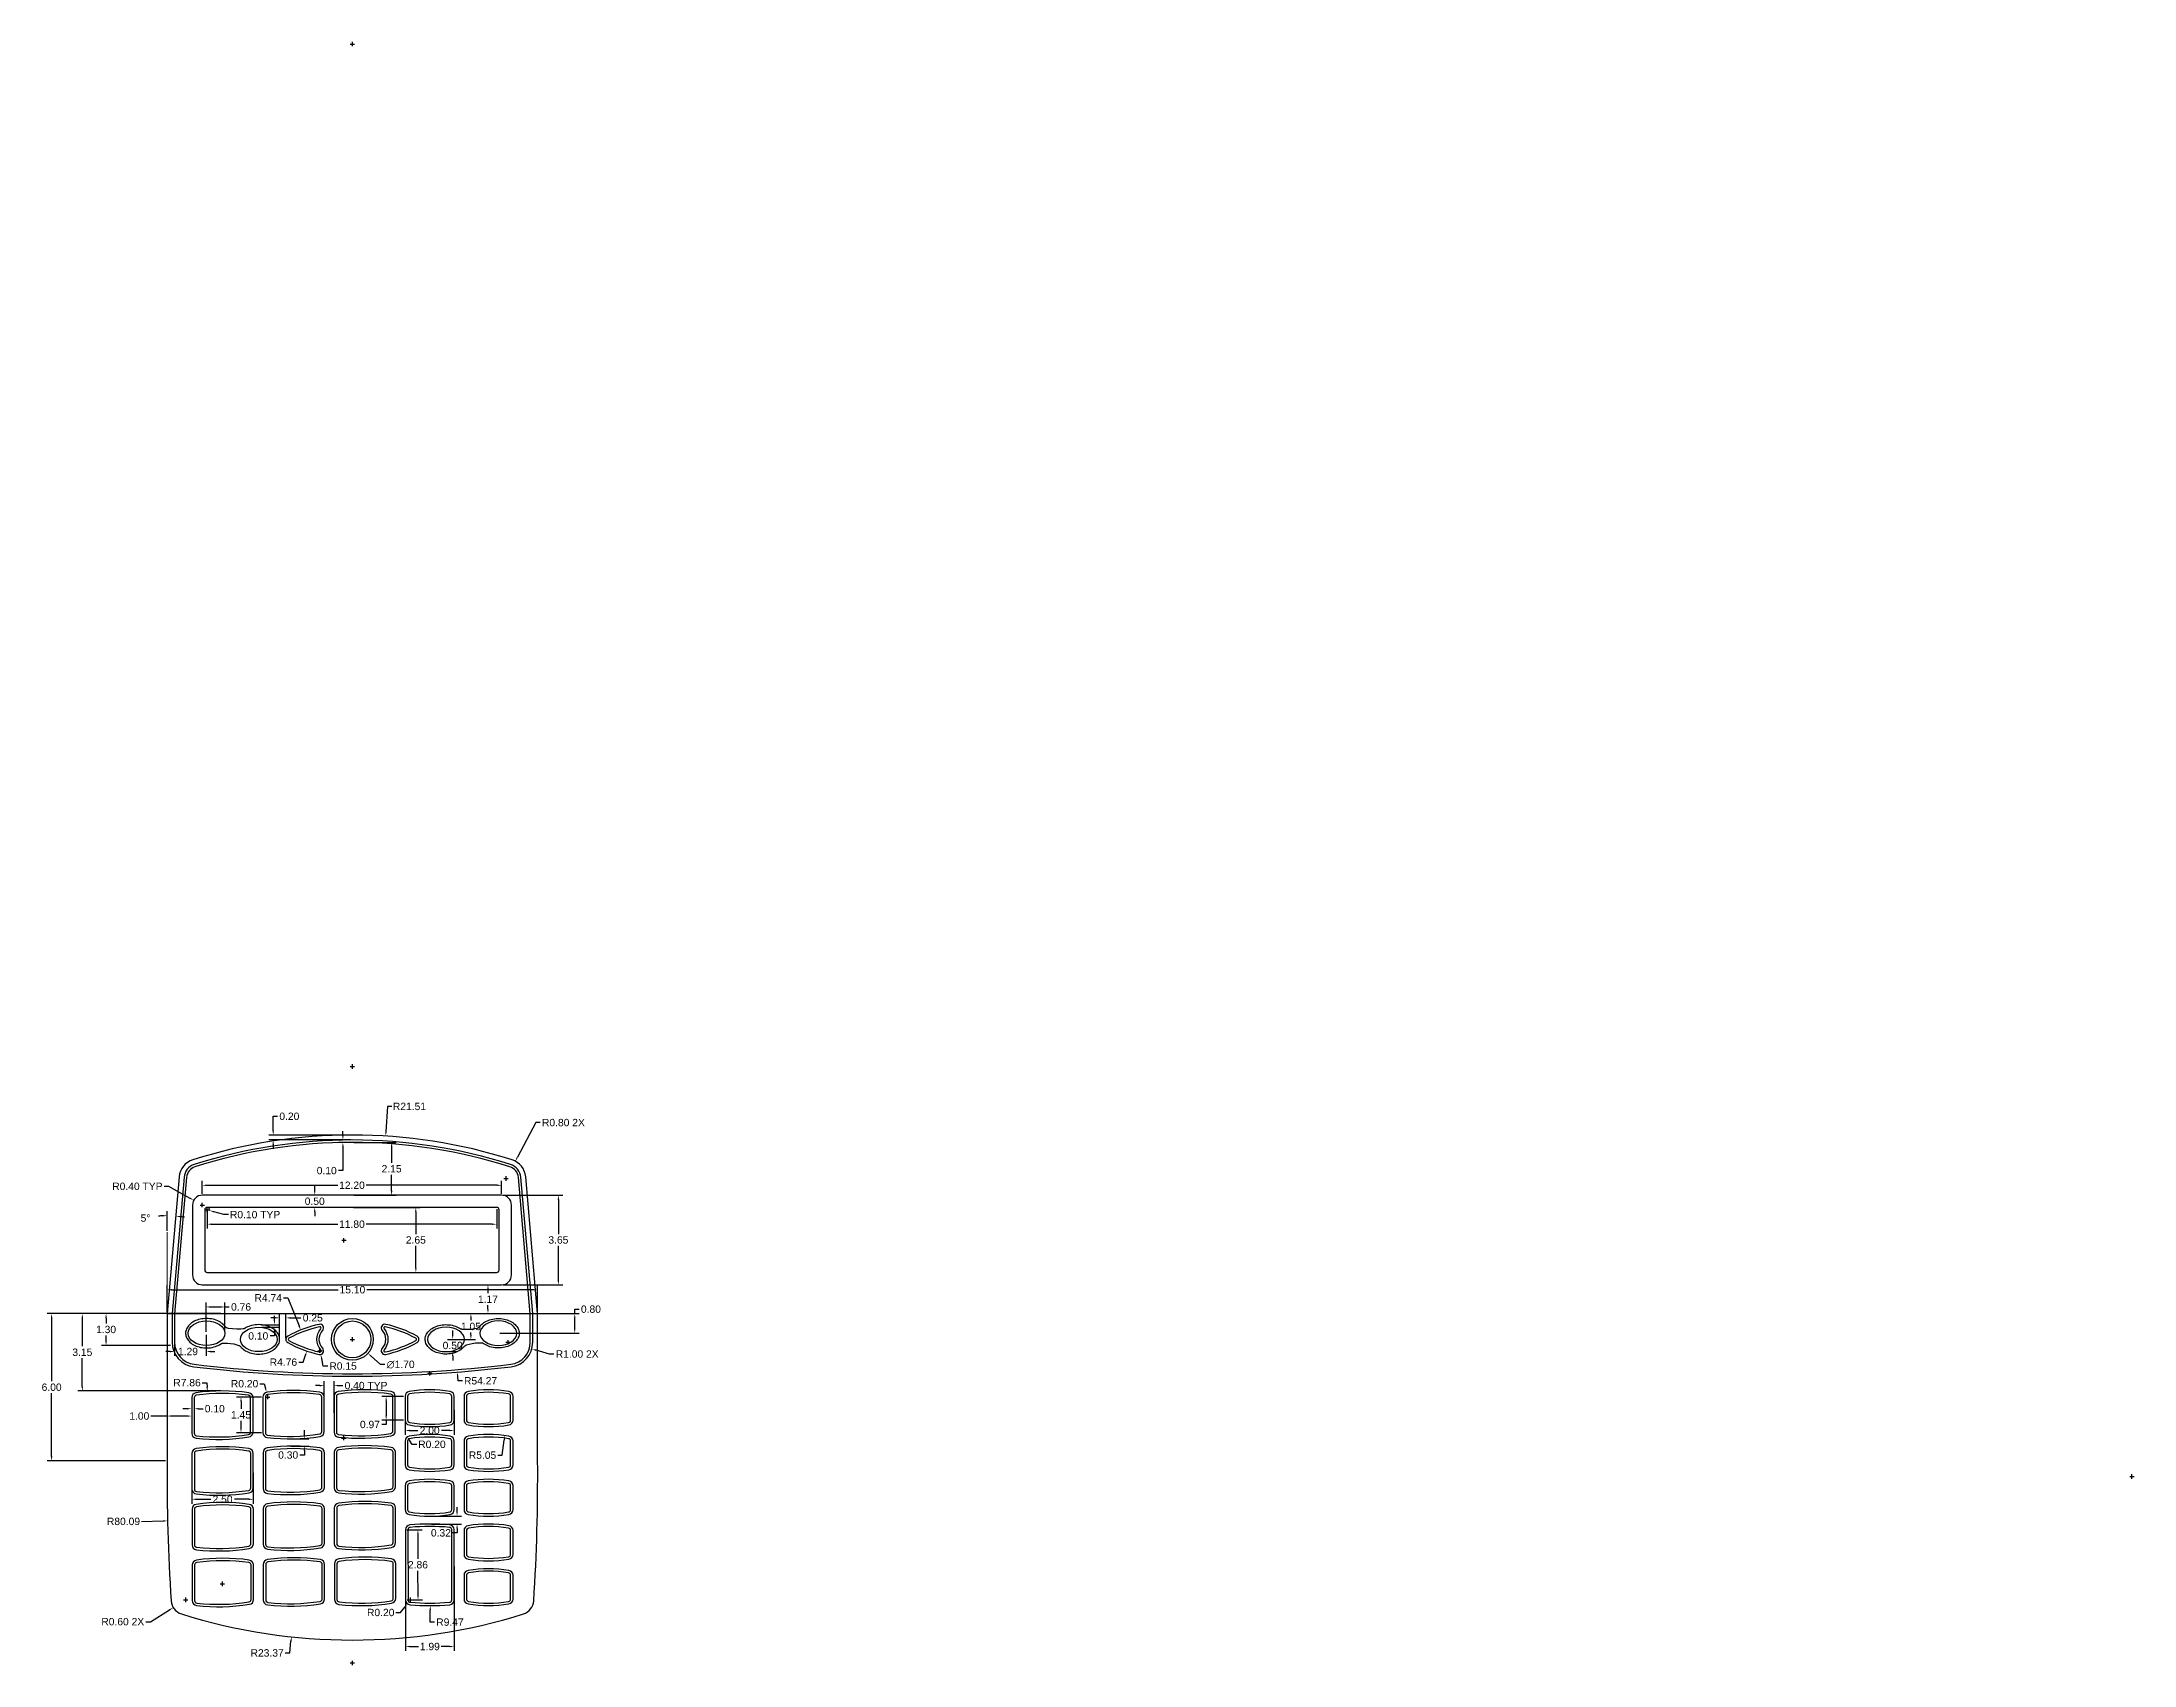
# Model space of a CAD drawing. Header units: centimetres. Extents: x 12.8 to 98, y 2.8 to 68.9.
import ezdxf

# ---------------------------------------------------------------- set-up
doc = ezdxf.new("R2010")
doc.units = ezdxf.units.CM
doc.header["$MEASUREMENT"] = 0
doc.header["$PDMODE"] = 2
doc.layers.add('Cotare', color=2, linetype='Continuous', lineweight=0)
doc.layers.add('Fata', color=254, linetype='Continuous')
doc.styles.get("Standard").update_dxf_attribs({"font": 'arial.ttf'})
doc.dimstyles.get("Standard").update_dxf_attribs({"dimtxt": 0.3, "dimasz": 0.18, "dimexe": 0.18, "dimexo": 0.0625, "dimgap": 0.09, "dimtad": 0, "dimtih": 1, "dimtoh": 1, "dimzin": 0, "dimdsep": 46, "dimtxsty": 'Standard', "dimcen": 0.09, "dimadec": 0, "dimazin": 0, "dimtfac": 1, "dimtofl": 0, "dimtmove": 0, "dimatfit": 3, "dimfxl": 1, "dimtolj": 1, "dimtzin": 0, "dimarcsym": 0})

msp = doc.modelspace()

# ---------------------------------------------------------------- blocks, each defined once
blk = doc.blocks.new('*D1')
at = {"layer": 'Cotare', "color": 0, "lineweight": -2, "transparency": 16777216}
for p, q in [((19.301, 21.982), (19.301, 22.503)), ((19.481, 22.323), (24.819, 22.323)), ((31.321, 22.323), (25.983, 22.323)), ((31.501, 21.982), (31.501, 22.503))]:
    blk.add_line(p, q, dxfattribs=at)
at = {"layer": 'Cotare', "color": 0, "transparency": 16777216}
for points in [[(19.481, 22.353), (19.481, 22.293), (19.301, 22.323)], [(31.321, 22.353), (31.321, 22.293), (31.501, 22.323)]]:
    blk.add_solid(points, dxfattribs=at)
at = {"layer": 'Defpoints', "color": 0, "transparency": 16777216}
for p in [(19.301, 22.323), (19.301, 21.92), (31.501, 21.92)]:
    blk.add_point(p, dxfattribs=at)
at = {"layer": 'Cotare', "color": 0, "transparency": 16777216, "insert": (25.401, 22.323), "char_height": 0.3, "attachment_point": 5}
blk.add_mtext('\\A1;12.20', dxfattribs=at)
blk = doc.blocks.new('*D2')
at = {"layer": 'Cotare', "color": 0, "lineweight": -2, "transparency": 16777216}
for p, q in [((19.501, 21.357), (19.501, 20.558)), ((31.3, 21.357), (31.3, 20.558)), ((19.681, 20.738), (24.819, 20.738)), ((31.12, 20.738), (25.982, 20.738))]:
    blk.add_line(p, q, dxfattribs=at)
at = {"layer": 'Cotare', "color": 0, "transparency": 16777216}
for points in [[(19.681, 20.768), (19.681, 20.708), (19.501, 20.738)], [(31.12, 20.768), (31.12, 20.708), (31.3, 20.738)]]:
    blk.add_solid(points, dxfattribs=at)
at = {"layer": 'Defpoints', "color": 0, "transparency": 16777216}
for p in [(19.501, 21.42), (31.3, 21.42), (19.501, 20.738)]:
    blk.add_point(p, dxfattribs=at)
at = {"layer": 'Cotare', "color": 0, "transparency": 16777216, "insert": (25.4, 20.738), "char_height": 0.3, "attachment_point": 5}
blk.add_mtext('\\A1;11.80', dxfattribs=at)
blk = doc.blocks.new('*D3')
at = {"layer": 'Cotare', "color": 0, "lineweight": -2, "transparency": 16777216}
for p, q in [((19.501, 21.23), (19.501, 21.41)), ((19.411, 21.32), (19.591, 21.32)), ((20.183, 21.127), (19.77, 21.244)), ((20.363, 21.127), (20.183, 21.127))]:
    blk.add_line(p, q, dxfattribs=at)
blk.add_arc((19.501, 21.32), 0.1, 344.22506, 54.19014, dxfattribs=at)
at = {"layer": 'Cotare', "color": 0, "transparency": 16777216}
blk.add_solid([(19.779, 21.273), (19.762, 21.215), (19.597, 21.293)], dxfattribs=at)
at = {"layer": 'Defpoints', "color": 0, "transparency": 16777216}
for p in [(19.501, 21.32), (19.597, 21.293)]:
    blk.add_point(p, dxfattribs=at)
at = {"layer": 'Cotare', "color": 0, "transparency": 16777216, "insert": (21.452, 21.127), "char_height": 0.3, "attachment_point": 5}
blk.add_mtext('\\A1;R0.10 TYP', dxfattribs=at)
blk = doc.blocks.new('*D4')
at = {"layer": 'Cotare', "color": 0, "lineweight": -2, "transparency": 16777216}
for p, q in [((17.744, 22.282), (17.924, 22.282)), ((17.924, 22.282), (18.793, 21.801)), ((19.211, 21.52), (19.391, 21.52)), ((19.301, 21.43), (19.301, 21.61))]:
    blk.add_line(p, q, dxfattribs=at)
at = {"layer": 'Cotare', "color": 0, "transparency": 16777216}
blk.add_solid([(18.808, 21.827), (18.779, 21.774), (18.951, 21.714)], dxfattribs=at)
at = {"layer": 'Defpoints', "color": 0, "transparency": 16777216}
for p in [(18.951, 21.714), (19.301, 21.52)]:
    blk.add_point(p, dxfattribs=at)
at = {"layer": 'Cotare', "color": 0, "transparency": 16777216, "insert": (16.654, 22.282), "char_height": 0.3, "attachment_point": 5}
blk.add_mtext('\\A1;R0.40 TYP', dxfattribs=at)
blk = doc.blocks.new('*D5')
at = {"layer": 'Cotare', "color": 0, "lineweight": -2, "transparency": 16777216}
for p, q in [((25.463, 21.42), (28.184, 21.421)), ((28.004, 21.241), (28.005, 20.339)), ((28.005, 18.95), (28.005, 19.852)), ((25.463, 18.77), (28.185, 18.77))]:
    blk.add_line(p, q, dxfattribs=at)
at = {"layer": 'Cotare', "color": 0, "transparency": 16777216}
for points in [[(28.034, 21.241), (27.974, 21.241), (28.004, 21.421)], [(28.035, 18.95), (27.975, 18.95), (28.005, 18.77)]]:
    blk.add_solid(points, dxfattribs=at)
at = {"layer": 'Defpoints', "color": 0, "transparency": 16777216}
for p in [(25.4, 21.42), (25.401, 18.77), (28.005, 18.77)]:
    blk.add_point(p, dxfattribs=at)
at = {"layer": 'Cotare', "color": 0, "transparency": 16777216, "insert": (28.005, 20.095), "char_height": 0.3, "attachment_point": 5}
blk.add_mtext('\\A1;2.65', dxfattribs=at)
blk = doc.blocks.new('*D6')
at = {"layer": 'Cotare', "color": 0, "lineweight": -2, "transparency": 16777216}
for p, q in [((25.463, 18.27), (31.125, 18.27)), ((30.945, 18.09), (30.945, 17.924)), ((25.463, 17.096), (31.125, 17.096)), ((30.945, 17.276), (30.945, 17.442))]:
    blk.add_line(p, q, dxfattribs=at)
at = {"layer": 'Cotare', "color": 0, "transparency": 16777216}
for points in [[(30.915, 18.09), (30.975, 18.09), (30.945, 18.27)], [(30.915, 17.276), (30.975, 17.276), (30.945, 17.096)]]:
    blk.add_solid(points, dxfattribs=at)
at = {"layer": 'Defpoints', "color": 0, "transparency": 16777216}
for p in [(25.401, 18.27), (25.401, 17.096), (30.945, 17.096)]:
    blk.add_point(p, dxfattribs=at)
at = {"layer": 'Cotare', "color": 0, "transparency": 16777216, "insert": (30.945, 17.683), "char_height": 0.3, "attachment_point": 5}
blk.add_mtext('\\A1;1.17', dxfattribs=at)
blk = doc.blocks.new('*D7')
at = {"layer": 'Cotare', "color": 0, "lineweight": -2, "transparency": 16777216}
for p, q in [((31.563, 21.92), (33.995, 21.92)), ((33.815, 21.74), (33.815, 20.338)), ((33.815, 18.45), (33.815, 19.852)), ((31.563, 18.27), (33.995, 18.27))]:
    blk.add_line(p, q, dxfattribs=at)
at = {"layer": 'Cotare', "color": 0, "transparency": 16777216}
for points in [[(33.785, 21.74), (33.845, 21.74), (33.815, 21.92)], [(33.785, 18.45), (33.845, 18.45), (33.815, 18.27)]]:
    blk.add_solid(points, dxfattribs=at)
at = {"layer": 'Defpoints', "color": 0, "transparency": 16777216}
for p in [(31.501, 21.92), (31.501, 18.27), (33.815, 18.27)]:
    blk.add_point(p, dxfattribs=at)
at = {"layer": 'Cotare', "color": 0, "transparency": 16777216, "insert": (33.815, 20.095), "char_height": 0.3, "attachment_point": 5}
blk.add_mtext('\\A1;3.65', dxfattribs=at)
blk = doc.blocks.new('*D8')
at = {"layer": 'Cotare', "color": 0, "lineweight": -2, "transparency": 16777216}
for p, q in [((17.869, 17.159), (17.869, 18.248)), ((18.049, 18.068), (24.838, 18.068)), ((32.789, 18.068), (26.001, 18.068)), ((32.969, 17.159), (32.969, 18.248))]:
    blk.add_line(p, q, dxfattribs=at)
at = {"layer": 'Cotare', "color": 0, "transparency": 16777216}
for points in [[(18.049, 18.098), (18.049, 18.038), (17.869, 18.068)], [(32.789, 18.098), (32.789, 18.038), (32.969, 18.068)]]:
    blk.add_solid(points, dxfattribs=at)
at = {"layer": 'Defpoints', "color": 0, "transparency": 16777216}
for p in [(32.969, 18.068), (17.869, 17.096), (32.969, 17.096)]:
    blk.add_point(p, dxfattribs=at)
at = {"layer": 'Cotare', "color": 0, "transparency": 16777216, "insert": (25.419, 18.068), "char_height": 0.3, "attachment_point": 5}
blk.add_mtext('\\A1;15.10', dxfattribs=at)
blk = doc.blocks.new('*D11')
at = {"layer": 'Cotare', "color": 0, "lineweight": -2, "transparency": 16777216}
for p, q in [((18.007, 17.096), (15.198, 17.096)), ((15.378, 16.916), (15.378, 16.692)), ((15.378, 15.98), (15.378, 16.205)), ((18.007, 15.8), (15.198, 15.8))]:
    blk.add_line(p, q, dxfattribs=at)
at = {"layer": 'Cotare', "color": 0, "transparency": 16777216}
for points in [[(15.348, 16.916), (15.408, 16.916), (15.378, 17.096)], [(15.348, 15.98), (15.408, 15.98), (15.378, 15.8)]]:
    blk.add_solid(points, dxfattribs=at)
at = {"layer": 'Defpoints', "color": 0, "transparency": 16777216}
for p in [(18.07, 17.096), (15.378, 15.8), (18.07, 15.8)]:
    blk.add_point(p, dxfattribs=at)
at = {"layer": 'Cotare', "color": 0, "transparency": 16777216, "insert": (15.378, 16.448), "char_height": 0.3, "attachment_point": 5}
blk.add_mtext('\\A1;1.30', dxfattribs=at)
blk = doc.blocks.new('*D12')
at = {"layer": 'Cotare', "color": 0, "lineweight": -2, "transparency": 16777216}
for p, q in [((31.679, 15.926), (31.859, 15.926)), ((31.769, 15.836), (31.769, 16.016)), ((33.456, 15.448), (32.904, 15.604)), ((33.636, 15.448), (33.456, 15.448))]:
    blk.add_line(p, q, dxfattribs=at)
at = {"layer": 'Cotare', "color": 0, "transparency": 16777216}
blk.add_solid([(32.912, 15.633), (32.896, 15.575), (32.731, 15.653)], dxfattribs=at)
at = {"layer": 'Defpoints', "color": 0, "transparency": 16777216}
for p in [(31.769, 15.926), (32.731, 15.653)]:
    blk.add_point(p, dxfattribs=at)
at = {"layer": 'Cotare', "color": 0, "transparency": 16777216, "insert": (34.582, 15.448), "char_height": 0.3, "attachment_point": 5}
blk.add_mtext('\\A1;R1.00 2X', dxfattribs=at)
blk = doc.blocks.new('*D13')
at = {"layer": 'Cotare', "color": 0, "lineweight": -2, "transparency": 16777216}
for p, q in [((25.329, 68.819), (25.509, 68.819)), ((25.419, 68.729), (25.419, 68.909)), ((29.724, 14.356), (29.71, 14.536)), ((29.904, 14.356), (29.724, 14.356))]:
    blk.add_line(p, q, dxfattribs=at)
at = {"layer": 'Cotare', "color": 0, "transparency": 16777216}
blk.add_solid([(29.74, 14.538), (29.68, 14.533), (29.696, 14.715)], dxfattribs=at)
at = {"layer": 'Defpoints', "color": 0, "transparency": 16777216}
for p in [(25.419, 68.819), (29.696, 14.715)]:
    blk.add_point(p, dxfattribs=at)
at = {"layer": 'Cotare', "color": 0, "transparency": 16777216, "insert": (30.644, 14.356), "char_height": 0.3, "attachment_point": 5}
blk.add_mtext('\\A1;R54.27', dxfattribs=at)
blk = doc.blocks.new('*D14')
at = {"layer": 'Cotare', "color": 0, "lineweight": -2, "transparency": 16777216}
for p, q in [((19.456, 16.359), (19.456, 17.547)), ((19.636, 17.367), (20.04, 17.367)), ((20.22, 16.359), (20.22, 17.547)), ((20.22, 17.367), (20.4, 17.367))]:
    blk.add_line(p, q, dxfattribs=at)
at = {"layer": 'Cotare', "color": 0, "transparency": 16777216}
for points in [[(19.636, 17.397), (19.636, 17.337), (19.456, 17.367)], [(20.04, 17.397), (20.04, 17.337), (20.22, 17.367)]]:
    blk.add_solid(points, dxfattribs=at)
at = {"layer": 'Defpoints', "color": 0, "transparency": 16777216}
for p in [(20.22, 17.367), (19.456, 16.296), (20.22, 16.296)]:
    blk.add_point(p, dxfattribs=at)
at = {"layer": 'Cotare', "color": 0, "transparency": 16777216, "insert": (20.88, 17.367), "char_height": 0.3, "attachment_point": 5}
blk.add_mtext('\\A1;0.76', dxfattribs=at)
blk = doc.blocks.new('*D15')
at = {"layer": 'Cotare', "color": 0, "lineweight": -2, "transparency": 16777216}
for p, q in [((18.17, 16.234), (18.17, 15.37)), ((19.456, 16.234), (19.456, 15.37)), ((17.99, 15.55), (17.81, 15.55)), ((19.636, 15.55), (19.816, 15.55))]:
    blk.add_line(p, q, dxfattribs=at)
at = {"layer": 'Cotare', "color": 0, "transparency": 16777216}
for points in [[(17.99, 15.58), (17.99, 15.52), (18.17, 15.55)], [(19.636, 15.58), (19.636, 15.52), (19.456, 15.55)]]:
    blk.add_solid(points, dxfattribs=at)
at = {"layer": 'Defpoints', "color": 0, "transparency": 16777216}
for p in [(18.17, 16.296), (19.456, 16.296), (18.17, 15.55)]:
    blk.add_point(p, dxfattribs=at)
at = {"layer": 'Cotare', "color": 0, "transparency": 16777216, "insert": (18.716, 15.55), "char_height": 0.3, "attachment_point": 5}
blk.add_mtext('\\A1;1.29', dxfattribs=at)
blk = doc.blocks.new('*D16')
at = {"layer": 'Cotare', "color": 0, "lineweight": -2, "transparency": 16777216}
for p, q in [((21.732, 16.645), (22.421, 16.645)), ((21.732, 16.544), (22.421, 16.544)), ((22.241, 16.825), (22.241, 17.005)), ((22.241, 16.364), (22.241, 16.184)), ((22.241, 16.184), (22.061, 16.184))]:
    blk.add_line(p, q, dxfattribs=at)
at = {"layer": 'Cotare', "color": 0, "transparency": 16777216}
for points in [[(22.211, 16.825), (22.271, 16.825), (22.241, 16.645)], [(22.211, 16.364), (22.271, 16.364), (22.241, 16.544)]]:
    blk.add_solid(points, dxfattribs=at)
at = {"layer": 'Defpoints', "color": 0, "transparency": 16777216}
for p in [(21.669, 16.645), (21.669, 16.544), (22.241, 16.544)]:
    blk.add_point(p, dxfattribs=at)
at = {"layer": 'Cotare', "color": 0, "transparency": 16777216, "insert": (21.582, 16.184), "char_height": 0.3, "attachment_point": 5}
blk.add_mtext('\\A1;0.10', dxfattribs=at)
blk = doc.blocks.new('*D17')
at = {"layer": 'Cotare', "color": 0, "lineweight": -2, "transparency": 16777216}
for p, q in [((22.61, 17.739), (22.79, 17.739)), ((22.79, 17.739), (23.246, 16.595)), ((24.981, 12.023), (25.161, 12.023)), ((25.071, 11.933), (25.071, 12.113))]:
    blk.add_line(p, q, dxfattribs=at)
at = {"layer": 'Cotare', "color": 0, "transparency": 16777216}
blk.add_solid([(23.274, 16.607), (23.218, 16.584), (23.313, 16.428)], dxfattribs=at)
at = {"layer": 'Defpoints', "color": 0, "transparency": 16777216}
for p in [(23.313, 16.428), (25.071, 12.023)]:
    blk.add_point(p, dxfattribs=at)
at = {"layer": 'Cotare', "color": 0, "transparency": 16777216, "insert": (21.987, 17.739), "char_height": 0.3, "attachment_point": 5}
blk.add_mtext('\\A1;R4.74', dxfattribs=at)
blk = doc.blocks.new('*D18')
at = {"layer": 'Cotare', "color": 0, "lineweight": -2, "transparency": 16777216}
for p, q in [((24.004, 15.582), (24.184, 15.582)), ((24.094, 15.492), (24.094, 15.672)), ((24.234, 14.958), (24.167, 15.26)), ((24.414, 14.958), (24.234, 14.958))]:
    blk.add_line(p, q, dxfattribs=at)
at = {"layer": 'Cotare', "color": 0, "transparency": 16777216}
blk.add_solid([(24.196, 15.266), (24.137, 15.253), (24.127, 15.435)], dxfattribs=at)
at = {"layer": 'Defpoints', "color": 0, "transparency": 16777216}
for p in [(24.094, 15.582), (24.127, 15.435)]:
    blk.add_point(p, dxfattribs=at)
at = {"layer": 'Cotare', "color": 0, "transparency": 16777216, "insert": (25.039, 14.958), "char_height": 0.3, "attachment_point": 5}
blk.add_mtext('\\A1;R0.15', dxfattribs=at)
blk = doc.blocks.new('*D19')
at = {"layer": 'Cotare', "color": 0, "lineweight": -2, "transparency": 16777216}
for p, q in [((24.985, 20.082), (25.165, 20.082)), ((25.075, 19.992), (25.075, 20.172)), ((23.409, 15.117), (23.505, 15.403)), ((23.229, 15.117), (23.409, 15.117))]:
    blk.add_line(p, q, dxfattribs=at)
at = {"layer": 'Cotare', "color": 0, "transparency": 16777216}
blk.add_solid([(23.476, 15.412), (23.533, 15.393), (23.562, 15.573)], dxfattribs=at)
at = {"layer": 'Defpoints', "color": 0, "transparency": 16777216}
for p in [(25.075, 20.082), (23.562, 15.573)]:
    blk.add_point(p, dxfattribs=at)
at = {"layer": 'Cotare', "color": 0, "transparency": 16777216, "insert": (22.606, 15.117), "char_height": 0.3, "attachment_point": 5}
blk.add_mtext('\\A1;R4.76', dxfattribs=at)
blk = doc.blocks.new('*D20')
at = {"layer": 'Cotare', "color": 0, "lineweight": -2, "transparency": 16777216}
for p, q in [((25.329, 16.046), (25.509, 16.046)), ((25.419, 15.956), (25.419, 16.136)), ((26.563, 15.018), (26.185, 15.358)), ((26.743, 15.018), (26.563, 15.018))]:
    blk.add_line(p, q, dxfattribs=at)
at = {"layer": 'Cotare', "color": 0, "transparency": 16777216}
blk.add_solid([(26.205, 15.38), (26.165, 15.335), (26.051, 15.478)], dxfattribs=at)
at = {"layer": 'Defpoints', "color": 0, "transparency": 16777216}
for p in [(24.787, 16.615), (26.051, 15.478)]:
    blk.add_point(p, dxfattribs=at)
at = {"layer": 'Cotare', "color": 0, "transparency": 16777216, "insert": (27.385, 15.018), "char_height": 0.3, "attachment_point": 5}
blk.add_mtext('\\A1;∅1.70', dxfattribs=at)
blk = doc.blocks.new('*D21')
at = {"layer": 'Cotare', "color": 0, "lineweight": -2, "transparency": 16777216}
for p, q in [((17.869, 12.922), (17.197, 12.922)), ((17.869, 12.884), (17.869, 12.742)), ((18.69, 12.922), (18.049, 12.922)), ((18.87, 12.884), (18.87, 12.742))]:
    blk.add_line(p, q, dxfattribs=at)
at = {"layer": 'Cotare', "color": 0, "transparency": 16777216}
for points in [[(18.049, 12.952), (18.049, 12.892), (17.869, 12.922)], [(18.69, 12.952), (18.69, 12.892), (18.87, 12.922)]]:
    blk.add_solid(points, dxfattribs=at)
at = {"layer": 'Defpoints', "color": 0, "transparency": 16777216}
for p in [(17.869, 12.946), (17.869, 12.922), (18.87, 12.946)]:
    blk.add_point(p, dxfattribs=at)
at = {"layer": 'Cotare', "color": 0, "transparency": 16777216, "insert": (16.732, 12.922), "char_height": 0.3, "attachment_point": 5}
blk.add_mtext('\\A1;1.00', dxfattribs=at)
blk = doc.blocks.new('*D22')
at = {"layer": 'Cotare', "color": 0, "lineweight": -2, "transparency": 16777216}
for p, q in [((19.3, 14.28), (19.48, 14.28)), ((19.48, 14.28), (19.494, 14.1)), ((20.03, 6.086), (20.21, 6.086)), ((20.12, 5.996), (20.12, 6.176))]:
    blk.add_line(p, q, dxfattribs=at)
at = {"layer": 'Cotare', "color": 0, "transparency": 16777216}
blk.add_solid([(19.524, 14.102), (19.464, 14.098), (19.508, 13.921)], dxfattribs=at)
at = {"layer": 'Defpoints', "color": 0, "transparency": 16777216}
for p in [(19.508, 13.921), (20.12, 6.086)]:
    blk.add_point(p, dxfattribs=at)
at = {"layer": 'Cotare', "color": 0, "transparency": 16777216, "insert": (18.677, 14.28), "char_height": 0.3, "attachment_point": 5}
blk.add_mtext('\\A1;R7.86', dxfattribs=at)
blk = doc.blocks.new('*D23')
at = {"layer": 'Cotare', "color": 0, "lineweight": -2, "transparency": 16777216}
for p, q in [((18.69, 13.22), (18.51, 13.22)), ((18.87, 13.61), (18.87, 13.04)), ((18.97, 13.61), (18.97, 13.04)), ((19.15, 13.22), (19.33, 13.22))]:
    blk.add_line(p, q, dxfattribs=at)
at = {"layer": 'Cotare', "color": 0, "transparency": 16777216}
for points in [[(18.69, 13.25), (18.69, 13.19), (18.87, 13.22)], [(19.15, 13.25), (19.15, 13.19), (18.97, 13.22)]]:
    blk.add_solid(points, dxfattribs=at)
at = {"layer": 'Defpoints', "color": 0, "transparency": 16777216}
for p in [(18.87, 13.672), (18.97, 13.672), (18.97, 13.22)]:
    blk.add_point(p, dxfattribs=at)
at = {"layer": 'Cotare', "color": 0, "transparency": 16777216, "insert": (19.809, 13.22), "char_height": 0.3, "attachment_point": 5}
blk.add_mtext('\\A1;0.10', dxfattribs=at)
blk = doc.blocks.new('*D24')
at = {"layer": 'Cotare', "color": 0, "lineweight": -2, "transparency": 16777216}
for p, q in [((21.645, 14.237), (21.825, 14.237)), ((21.825, 14.237), (21.872, 14.063)), ((21.88, 13.695), (22.06, 13.695)), ((21.97, 13.605), (21.97, 13.785))]:
    blk.add_line(p, q, dxfattribs=at)
at = {"layer": 'Cotare', "color": 0, "transparency": 16777216}
blk.add_solid([(21.901, 14.07), (21.843, 14.055), (21.918, 13.889)], dxfattribs=at)
at = {"layer": 'Defpoints', "color": 0, "transparency": 16777216}
for p in [(21.918, 13.889), (21.97, 13.695)]:
    blk.add_point(p, dxfattribs=at)
at = {"layer": 'Cotare', "color": 0, "transparency": 16777216, "insert": (21.023, 14.237), "char_height": 0.3, "attachment_point": 5}
blk.add_mtext('\\A1;R0.20', dxfattribs=at)
blk = doc.blocks.new('*D25')
at = {"layer": 'Cotare', "color": 0, "lineweight": -2, "transparency": 16777216}
for p, q in [((21.707, 13.695), (20.698, 13.695)), ((20.878, 13.515), (20.878, 13.213)), ((21.707, 12.244), (20.698, 12.244)), ((20.878, 12.424), (20.878, 12.726))]:
    blk.add_line(p, q, dxfattribs=at)
at = {"layer": 'Cotare', "color": 0, "transparency": 16777216}
for points in [[(20.848, 13.515), (20.908, 13.515), (20.878, 13.695)], [(20.848, 12.424), (20.908, 12.424), (20.878, 12.244)]]:
    blk.add_solid(points, dxfattribs=at)
at = {"layer": 'Defpoints', "color": 0, "transparency": 16777216}
for p in [(21.77, 13.695), (20.878, 12.244), (21.77, 12.244)]:
    blk.add_point(p, dxfattribs=at)
at = {"layer": 'Cotare', "color": 0, "transparency": 16777216, "insert": (20.878, 12.97), "char_height": 0.3, "attachment_point": 5}
blk.add_mtext('\\A1;1.45', dxfattribs=at)
blk = doc.blocks.new('*D28')
at = {"layer": 'Cotare', "color": 0, "lineweight": -2, "transparency": 16777216}
for p, q in [((27.506, 13.724), (26.614, 13.724)), ((26.794, 13.544), (26.794, 12.937)), ((27.506, 12.757), (26.614, 12.757)), ((26.794, 12.577), (26.614, 12.577)), ((26.794, 12.757), (26.794, 12.577))]:
    blk.add_line(p, q, dxfattribs=at)
at = {"layer": 'Cotare', "color": 0, "transparency": 16777216}
for points in [[(26.764, 13.544), (26.824, 13.544), (26.794, 13.724)], [(26.764, 12.937), (26.824, 12.937), (26.794, 12.757)]]:
    blk.add_solid(points, dxfattribs=at)
at = {"layer": 'Defpoints', "color": 0, "transparency": 16777216}
for p in [(27.568, 13.724), (26.794, 12.757), (27.568, 12.757)]:
    blk.add_point(p, dxfattribs=at)
at = {"layer": 'Cotare', "color": 0, "transparency": 16777216, "insert": (26.134, 12.577), "char_height": 0.3, "attachment_point": 5}
blk.add_mtext('\\A1;0.97', dxfattribs=at)
blk = doc.blocks.new('*D29')
at = {"layer": 'Cotare', "color": 0, "lineweight": -2, "transparency": 16777216}
for p, q in [((24.089, 14.162), (23.909, 14.162)), ((24.269, 13.055), (24.269, 14.342)), ((24.669, 13.055), (24.669, 14.342)), ((24.849, 14.162), (25.029, 14.162))]:
    blk.add_line(p, q, dxfattribs=at)
at = {"layer": 'Cotare', "color": 0, "transparency": 16777216}
for points in [[(24.089, 14.192), (24.089, 14.132), (24.269, 14.162)], [(24.849, 14.192), (24.849, 14.132), (24.669, 14.162)]]:
    blk.add_solid(points, dxfattribs=at)
at = {"layer": 'Defpoints', "color": 0, "transparency": 16777216}
for p in [(24.669, 14.162), (24.269, 12.993), (24.669, 12.993)]:
    blk.add_point(p, dxfattribs=at)
at = {"layer": 'Cotare', "color": 0, "transparency": 16777216, "insert": (25.975, 14.162), "char_height": 0.3, "width": 2.30379, "attachment_point": 5}
blk.add_mtext('\\A1;0.40 TYP', dxfattribs=at)
blk = doc.blocks.new('*D30')
at = {"layer": 'Cotare', "color": 0, "lineweight": -2, "transparency": 16777216}
for p, q in [((22.914, 11.993), (23.64, 11.993)), ((23.46, 12.173), (23.46, 12.353)), ((22.914, 11.693), (23.64, 11.693)), ((23.46, 11.333), (23.28, 11.333)), ((23.46, 11.513), (23.46, 11.333))]:
    blk.add_line(p, q, dxfattribs=at)
at = {"layer": 'Cotare', "color": 0, "transparency": 16777216}
for points in [[(23.43, 12.173), (23.49, 12.173), (23.46, 11.993)], [(23.43, 11.513), (23.49, 11.513), (23.46, 11.693)]]:
    blk.add_solid(points, dxfattribs=at)
at = {"layer": 'Defpoints', "color": 0, "transparency": 16777216}
for p in [(22.851, 11.993), (22.851, 11.693), (23.46, 11.693)]:
    blk.add_point(p, dxfattribs=at)
at = {"layer": 'Cotare', "color": 0, "transparency": 16777216, "insert": (22.801, 11.333), "char_height": 0.3, "attachment_point": 5}
blk.add_mtext('\\A1;0.30', dxfattribs=at)
blk = doc.blocks.new('*D31')
at = {"layer": 'Cotare', "color": 0, "lineweight": -2, "transparency": 16777216}
for p, q in [((28.487, 14.667), (28.667, 14.667)), ((28.577, 14.577), (28.577, 14.757)), ((28.592, 4.525), (28.592, 5.02)), ((28.772, 4.525), (28.592, 4.525))]:
    blk.add_line(p, q, dxfattribs=at)
at = {"layer": 'Cotare', "color": 0, "transparency": 16777216}
blk.add_solid([(28.622, 5.02), (28.562, 5.019), (28.591, 5.2)], dxfattribs=at)
at = {"layer": 'Defpoints', "color": 0, "transparency": 16777216}
for p in [(28.577, 14.667), (28.591, 5.2)]:
    blk.add_point(p, dxfattribs=at)
at = {"layer": 'Cotare', "color": 0, "transparency": 16777216, "insert": (29.396, 4.525), "char_height": 0.3, "attachment_point": 5}
blk.add_mtext('\\A1;R9.47', dxfattribs=at)
blk = doc.blocks.new('*D32')
at = {"layer": 'Cotare', "color": 0, "lineweight": -2, "transparency": 16777216}
for p, q in [((27.376, 4.917), (27.55, 5.136)), ((27.696, 5.433), (27.876, 5.433)), ((27.786, 5.343), (27.786, 5.523)), ((27.196, 4.917), (27.376, 4.917))]:
    blk.add_line(p, q, dxfattribs=at)
at = {"layer": 'Cotare', "color": 0, "transparency": 16777216}
blk.add_solid([(27.526, 5.154), (27.573, 5.117), (27.662, 5.277)], dxfattribs=at)
at = {"layer": 'Defpoints', "color": 0, "transparency": 16777216}
for p in [(27.662, 5.277), (27.786, 5.433)]:
    blk.add_point(p, dxfattribs=at)
at = {"layer": 'Cotare', "color": 0, "transparency": 16777216, "insert": (26.573, 4.917), "char_height": 0.3, "attachment_point": 5}
blk.add_mtext('\\A1;R0.20', dxfattribs=at)
blk = doc.blocks.new('*D33')
at = {"layer": 'Cotare', "color": 0, "lineweight": -2, "transparency": 16777216}
for p, q in [((27.643, 8.288), (28.269, 8.289)), ((28.089, 8.109), (28.091, 7.105)), ((28.093, 5.614), (28.092, 6.618)), ((27.649, 5.433), (28.274, 5.434))]:
    blk.add_line(p, q, dxfattribs=at)
at = {"layer": 'Cotare', "color": 0, "transparency": 16777216}
for points in [[(28.119, 8.109), (28.059, 8.109), (28.089, 8.289)], [(28.123, 5.614), (28.063, 5.614), (28.094, 5.434)]]:
    blk.add_solid(points, dxfattribs=at)
at = {"layer": 'Defpoints', "color": 0, "transparency": 16777216}
for p in [(27.581, 8.288), (27.586, 5.433), (28.094, 5.434)]:
    blk.add_point(p, dxfattribs=at)
at = {"layer": 'Cotare', "color": 0, "transparency": 16777216, "insert": (28.091, 6.862), "char_height": 0.3, "attachment_point": 5}
blk.add_mtext('\\A1;2.86', dxfattribs=at)
blk = doc.blocks.new('*D35')
at = {"layer": 'Cotare', "color": 0, "lineweight": -2, "transparency": 16777216}
for p, q in [((28.631, 8.845), (29.865, 8.845)), ((29.685, 9.025), (29.685, 9.205)), ((28.637, 8.522), (29.865, 8.522)), ((29.685, 8.162), (29.505, 8.162)), ((29.685, 8.342), (29.685, 8.162))]:
    blk.add_line(p, q, dxfattribs=at)
at = {"layer": 'Cotare', "color": 0, "transparency": 16777216}
for points in [[(29.655, 9.025), (29.715, 9.025), (29.685, 8.845)], [(29.655, 8.342), (29.715, 8.342), (29.685, 8.522)]]:
    blk.add_solid(points, dxfattribs=at)
at = {"layer": 'Defpoints', "color": 0, "transparency": 16777216}
for p in [(28.568, 8.845), (28.575, 8.522), (29.685, 8.522)]:
    blk.add_point(p, dxfattribs=at)
at = {"layer": 'Cotare', "color": 0, "transparency": 16777216, "insert": (29.027, 8.162), "char_height": 0.3, "attachment_point": 5}
blk.add_mtext('\\A1;0.32', dxfattribs=at)
blk = doc.blocks.new('*D39')
at = {"layer": 'Cotare', "color": 0, "lineweight": -2, "transparency": 16777216}
for p, q in [((20.057, 17.096), (14.23, 17.096)), ((14.41, 16.916), (14.41, 15.764)), ((14.41, 14.125), (14.41, 15.277)), ((20.057, 13.945), (14.23, 13.945))]:
    blk.add_line(p, q, dxfattribs=at)
at = {"layer": 'Cotare', "color": 0, "transparency": 16777216}
for points in [[(14.38, 16.916), (14.44, 16.916), (14.41, 17.096)], [(14.38, 14.125), (14.44, 14.125), (14.41, 13.945)]]:
    blk.add_solid(points, dxfattribs=at)
at = {"layer": 'Defpoints', "color": 0, "transparency": 16777216}
for p in [(14.41, 17.096), (20.12, 17.096), (20.12, 13.945)]:
    blk.add_point(p, dxfattribs=at)
at = {"layer": 'Cotare', "color": 0, "transparency": 16777216, "insert": (14.41, 15.52), "char_height": 0.3, "attachment_point": 5}
blk.add_mtext('\\A1;3.15', dxfattribs=at)
blk = doc.blocks.new('*D40')
at = {"layer": 'Cotare', "color": 0, "lineweight": -2, "transparency": 16777216}
for p, q in [((18.876, 10.611), (18.876, 9.351)), ((21.376, 10.611), (21.376, 9.351)), ((19.056, 9.531), (19.644, 9.531)), ((21.196, 9.531), (20.608, 9.531))]:
    blk.add_line(p, q, dxfattribs=at)
at = {"layer": 'Cotare', "color": 0, "transparency": 16777216}
for points in [[(19.056, 9.561), (19.056, 9.501), (18.876, 9.531)], [(21.196, 9.561), (21.196, 9.501), (21.376, 9.531)]]:
    blk.add_solid(points, dxfattribs=at)
at = {"layer": 'Defpoints', "color": 0, "transparency": 16777216}
for p in [(18.876, 10.674), (21.376, 10.674), (21.376, 9.531)]:
    blk.add_point(p, dxfattribs=at)
at = {"layer": 'Cotare', "color": 0, "transparency": 16777216, "insert": (20.126, 9.531), "char_height": 0.3, "attachment_point": 5}
blk.add_mtext('\\A1;2.50', dxfattribs=at)
blk = doc.blocks.new('*D41')
at = {"layer": 'Cotare', "color": 0, "lineweight": -2, "transparency": 16777216}
for p, q in [((27.583, 6.798), (27.583, 3.351)), ((29.568, 6.798), (29.568, 3.351)), ((27.763, 3.531), (28.11, 3.531)), ((29.388, 3.531), (29.042, 3.531))]:
    blk.add_line(p, q, dxfattribs=at)
at = {"layer": 'Cotare', "color": 0, "transparency": 16777216}
for points in [[(27.763, 3.561), (27.763, 3.501), (27.583, 3.531)], [(29.388, 3.561), (29.388, 3.501), (29.568, 3.531)]]:
    blk.add_solid(points, dxfattribs=at)
at = {"layer": 'Defpoints', "color": 0, "transparency": 16777216}
for p in [(27.583, 6.861), (29.568, 6.861), (29.568, 3.531)]:
    blk.add_point(p, dxfattribs=at)
at = {"layer": 'Cotare', "color": 0, "transparency": 16777216, "insert": (28.576, 3.531), "char_height": 0.3, "attachment_point": 5}
blk.add_mtext('\\A1;1.99', dxfattribs=at)
blk = doc.blocks.new('*D42')
at = {"layer": 'Cotare', "color": 0, "lineweight": -2, "transparency": 16777216}
for p, q in [((27.568, 13.178), (27.568, 12.153)), ((29.568, 13.178), (29.568, 12.153)), ((27.748, 12.333), (28.087, 12.333)), ((29.388, 12.333), (29.05, 12.333))]:
    blk.add_line(p, q, dxfattribs=at)
at = {"layer": 'Cotare', "color": 0, "transparency": 16777216}
for points in [[(27.748, 12.363), (27.748, 12.303), (27.568, 12.333)], [(29.388, 12.363), (29.388, 12.303), (29.568, 12.333)]]:
    blk.add_solid(points, dxfattribs=at)
at = {"layer": 'Defpoints', "color": 0, "transparency": 16777216}
for p in [(27.568, 13.241), (29.568, 13.241), (29.568, 12.333)]:
    blk.add_point(p, dxfattribs=at)
at = {"layer": 'Cotare', "color": 0, "transparency": 16777216, "insert": (28.568, 12.333), "char_height": 0.3, "attachment_point": 5}
blk.add_mtext('\\A1;2.00', dxfattribs=at)
blk = doc.blocks.new('*D43')
at = {"layer": 'Cotare', "color": 0, "lineweight": -2, "transparency": 16777216}
for p, q in [((29.506, 16.226), (29.506, 16.406)), ((29.298, 16.046), (29.686, 16.046)), ((29.298, 15.546), (29.686, 15.546)), ((29.506, 15.366), (29.506, 15.186))]:
    blk.add_line(p, q, dxfattribs=at)
at = {"layer": 'Cotare', "color": 0, "transparency": 16777216}
for points in [[(29.476, 16.226), (29.536, 16.226), (29.506, 16.046)], [(29.476, 15.366), (29.536, 15.366), (29.506, 15.546)]]:
    blk.add_solid(points, dxfattribs=at)
at = {"layer": 'Defpoints', "color": 0, "transparency": 16777216}
for p in [(29.235, 16.046), (29.235, 15.546), (29.506, 16.046)]:
    blk.add_point(p, dxfattribs=at)
at = {"layer": 'Cotare', "color": 0, "transparency": 16777216, "insert": (29.506, 15.796), "char_height": 0.3, "attachment_point": 5}
blk.add_mtext('\\A1;0.50', dxfattribs=at)
blk = doc.blocks.new('*D44')
at = {"layer": 'Cotare', "color": 0, "lineweight": -2, "transparency": 16777216}
for p, q in [((31.431, 17.096), (34.663, 17.096)), ((34.483, 17.096), (34.483, 17.276)), ((34.483, 17.276), (34.663, 17.276)), ((31.431, 16.296), (34.663, 16.296)), ((34.483, 16.476), (34.483, 16.916))]:
    blk.add_line(p, q, dxfattribs=at)
at = {"layer": 'Cotare', "color": 0, "transparency": 16777216}
for points in [[(34.453, 16.916), (34.513, 16.916), (34.483, 17.096)], [(34.453, 16.476), (34.513, 16.476), (34.483, 16.296)]]:
    blk.add_solid(points, dxfattribs=at)
at = {"layer": 'Defpoints', "color": 0, "transparency": 16777216}
for p in [(31.368, 17.096), (34.483, 17.096), (31.368, 16.296)]:
    blk.add_point(p, dxfattribs=at)
at = {"layer": 'Cotare', "color": 0, "transparency": 16777216, "insert": (35.142, 17.276), "char_height": 0.3, "attachment_point": 5}
blk.add_mtext('\\A1;0.80', dxfattribs=at)
blk = doc.blocks.new('*D45')
at = {"layer": 'Cotare', "color": 0, "lineweight": -2, "transparency": 16777216}
for p, q in [((29.298, 17.096), (30.43, 17.096)), ((30.25, 16.916), (30.25, 16.815)), ((30.25, 16.226), (30.25, 16.328)), ((29.298, 16.046), (30.43, 16.046))]:
    blk.add_line(p, q, dxfattribs=at)
at = {"layer": 'Cotare', "color": 0, "transparency": 16777216}
for points in [[(30.22, 16.916), (30.28, 16.916), (30.25, 17.096)], [(30.22, 16.226), (30.28, 16.226), (30.25, 16.046)]]:
    blk.add_solid(points, dxfattribs=at)
at = {"layer": 'Defpoints', "color": 0, "transparency": 16777216}
for p in [(29.235, 17.096), (30.25, 17.096), (29.235, 16.046)]:
    blk.add_point(p, dxfattribs=at)
at = {"layer": 'Cotare', "color": 0, "transparency": 16777216, "insert": (30.25, 16.571), "char_height": 0.3, "attachment_point": 5}
blk.add_mtext('\\A1;1.05', dxfattribs=at)
blk = doc.blocks.new('*D46')
at = {"layer": 'Cotare', "color": 0, "lineweight": -2, "transparency": 16777216}
for p, q in [((26.853, 25.535), (26.788, 24.507)), ((27.033, 25.535), (26.853, 25.535)), ((25.329, 2.864), (25.509, 2.864)), ((25.419, 2.774), (25.419, 2.954))]:
    blk.add_line(p, q, dxfattribs=at)
at = {"layer": 'Cotare', "color": 0, "transparency": 16777216}
blk.add_solid([(26.758, 24.508), (26.818, 24.505), (26.776, 24.327)], dxfattribs=at)
at = {"layer": 'Defpoints', "color": 0, "transparency": 16777216}
for p in [(26.776, 24.327), (25.419, 2.864)]:
    blk.add_point(p, dxfattribs=at)
at = {"layer": 'Cotare', "color": 0, "transparency": 16777216, "insert": (27.744, 25.535), "char_height": 0.3, "attachment_point": 5}
blk.add_mtext('\\A1;R21.51', dxfattribs=at)
blk = doc.blocks.new('*D47')
at = {"layer": 'Cotare', "color": 0, "lineweight": -2, "transparency": 16777216}
for p, q in [((32.894, 24.877), (32.144, 23.465)), ((33.074, 24.877), (32.894, 24.877)), ((31.595, 22.599), (31.775, 22.599)), ((31.685, 22.509), (31.685, 22.689))]:
    blk.add_line(p, q, dxfattribs=at)
at = {"layer": 'Cotare', "color": 0, "transparency": 16777216}
blk.add_solid([(32.118, 23.479), (32.171, 23.451), (32.06, 23.306)], dxfattribs=at)
at = {"layer": 'Defpoints', "color": 0, "transparency": 16777216}
for p in [(32.06, 23.306), (31.685, 22.599)]:
    blk.add_point(p, dxfattribs=at)
at = {"layer": 'Cotare', "color": 0, "transparency": 16777216, "insert": (34.02, 24.877), "char_height": 0.3, "attachment_point": 5}
blk.add_mtext('\\A1;R0.80 2X', dxfattribs=at)
blk = doc.blocks.new('*D48')
at = {"layer": 'Cotare', "color": 0, "lineweight": -2, "transparency": 16777216}
for p, q in [((22.19, 24.55), (22.19, 25.134)), ((22.19, 25.134), (22.37, 25.134)), ((25.357, 24.37), (22.01, 24.37)), ((25.357, 24.17), (22.01, 24.17)), ((22.19, 23.99), (22.19, 23.81))]:
    blk.add_line(p, q, dxfattribs=at)
at = {"layer": 'Cotare', "color": 0, "transparency": 16777216}
for points in [[(22.16, 24.55), (22.22, 24.55), (22.19, 24.37)], [(22.16, 23.99), (22.22, 23.99), (22.19, 24.17)]]:
    blk.add_solid(points, dxfattribs=at)
at = {"layer": 'Defpoints', "color": 0, "transparency": 16777216}
for p in [(22.19, 24.17), (25.419, 24.37), (25.419, 24.17)]:
    blk.add_point(p, dxfattribs=at)
at = {"layer": 'Cotare', "color": 0, "transparency": 16777216, "insert": (22.849, 25.134), "char_height": 0.3, "attachment_point": 5}
blk.add_mtext('\\A1;0.20', dxfattribs=at)
blk = doc.blocks.new('*D49')
at = {"layer": 'Cotare', "color": 0, "lineweight": -2, "transparency": 16777216}
for p, q in [((25.357, 24.17), (24.851, 24.17)), ((25.357, 24.07), (24.851, 24.07)), ((25.031, 24.35), (25.031, 24.53)), ((25.031, 23.89), (25.031, 22.921)), ((25.031, 22.921), (24.851, 22.921))]:
    blk.add_line(p, q, dxfattribs=at)
at = {"layer": 'Cotare', "color": 0, "transparency": 16777216}
for points in [[(25.001, 24.35), (25.061, 24.35), (25.031, 24.17)], [(25.001, 23.89), (25.061, 23.89), (25.031, 24.07)]]:
    blk.add_solid(points, dxfattribs=at)
at = {"layer": 'Defpoints', "color": 0, "transparency": 16777216}
for p in [(25.031, 24.07), (25.419, 24.17), (25.419, 24.07)]:
    blk.add_point(p, dxfattribs=at)
at = {"layer": 'Cotare', "color": 0, "transparency": 16777216, "insert": (24.372, 22.921), "char_height": 0.3, "attachment_point": 5}
blk.add_mtext('\\A1;0.10', dxfattribs=at)
blk = doc.blocks.new('*D50')
at = {"layer": 'Cotare', "color": 0, "lineweight": -2, "transparency": 16777216}
for p, q in [((22.453, 16.096), (22.453, 17.103)), ((22.706, 16.096), (22.706, 17.103)), ((22.273, 16.923), (22.093, 16.923)), ((22.886, 16.923), (23.322, 16.923))]:
    blk.add_line(p, q, dxfattribs=at)
at = {"layer": 'Cotare', "color": 0, "transparency": 16777216}
for points in [[(22.273, 16.953), (22.273, 16.893), (22.453, 16.923)], [(22.886, 16.953), (22.886, 16.893), (22.706, 16.923)]]:
    blk.add_solid(points, dxfattribs=at)
at = {"layer": 'Defpoints', "color": 0, "transparency": 16777216}
for p in [(22.706, 16.923), (22.453, 16.034), (22.706, 16.034)]:
    blk.add_point(p, dxfattribs=at)
at = {"layer": 'Cotare', "color": 0, "transparency": 16777216, "insert": (23.803, 16.923), "char_height": 0.3, "attachment_point": 5}
blk.add_mtext('\\A1;0.25', dxfattribs=at)
blk = doc.blocks.new('*D51')
at = {"layer": 'Cotare', "color": 0, "lineweight": -2, "transparency": 16777216}
for p, q in [((17.807, 17.096), (12.978, 17.096)), ((13.158, 16.916), (13.158, 14.339)), ((13.158, 11.276), (13.158, 13.853)), ((17.807, 11.096), (12.978, 11.096))]:
    blk.add_line(p, q, dxfattribs=at)
at = {"layer": 'Cotare', "color": 0, "transparency": 16777216}
for points in [[(13.128, 16.916), (13.188, 16.916), (13.158, 17.096)], [(13.128, 11.276), (13.188, 11.276), (13.158, 11.096)]]:
    blk.add_solid(points, dxfattribs=at)
at = {"layer": 'Defpoints', "color": 0, "transparency": 16777216}
for p in [(17.869, 17.096), (13.158, 11.096), (17.869, 11.096)]:
    blk.add_point(p, dxfattribs=at)
at = {"layer": 'Cotare', "color": 0, "transparency": 16777216, "insert": (13.158, 14.096), "char_height": 0.3, "attachment_point": 5}
blk.add_mtext('\\A1;6.00', dxfattribs=at)
blk = doc.blocks.new('*D52')
at = {"layer": 'Cotare', "color": 0, "lineweight": -2, "transparency": 16777216}
for p, q in [((97.867, 10.459), (98.047, 10.459)), ((97.957, 10.369), (97.957, 10.549)), ((16.828, 8.628), (17.707, 8.648))]:
    blk.add_line(p, q, dxfattribs=at)
at = {"layer": 'Cotare', "color": 0, "transparency": 16777216}
blk.add_solid([(17.706, 8.678), (17.708, 8.618), (17.887, 8.652)], dxfattribs=at)
at = {"layer": 'Defpoints', "color": 0, "transparency": 16777216}
for p in [(97.957, 10.459), (17.887, 8.652)]:
    blk.add_point(p, dxfattribs=at)
at = {"layer": 'Cotare', "color": 0, "transparency": 16777216, "insert": (16.088, 8.628), "char_height": 0.3, "attachment_point": 5}
blk.add_mtext('\\A1;R80.09', dxfattribs=at)
blk = doc.blocks.new('*D53')
at = {"layer": 'Cotare', "color": 0, "lineweight": -2, "transparency": 16777216}
for p, q in [((18.536, 5.434), (18.716, 5.434)), ((18.626, 5.344), (18.626, 5.524)), ((17.004, 4.544), (17.184, 4.544)), ((17.184, 4.544), (17.962, 5.024))]:
    blk.add_line(p, q, dxfattribs=at)
at = {"layer": 'Cotare', "color": 0, "transparency": 16777216}
blk.add_solid([(17.946, 5.049), (17.978, 4.998), (18.115, 5.118)], dxfattribs=at)
at = {"layer": 'Defpoints', "color": 0, "transparency": 16777216}
for p in [(18.115, 5.118), (18.626, 5.434)]:
    blk.add_point(p, dxfattribs=at)
at = {"layer": 'Cotare', "color": 0, "transparency": 16777216, "insert": (16.058, 4.544), "char_height": 0.3, "attachment_point": 5}
blk.add_mtext('\\A1;R0.60 2X', dxfattribs=at)
blk = doc.blocks.new('*D54')
at = {"layer": 'Cotare', "color": 0, "lineweight": -2, "transparency": 16777216}
for p, q in [((25.329, 27.164), (25.509, 27.164)), ((25.419, 27.074), (25.419, 27.254)), ((22.863, 3.27), (22.914, 3.75)), ((22.683, 3.27), (22.863, 3.27))]:
    blk.add_line(p, q, dxfattribs=at)
at = {"layer": 'Cotare', "color": 0, "transparency": 16777216}
blk.add_solid([(22.885, 3.753), (22.944, 3.747), (22.934, 3.929)], dxfattribs=at)
at = {"layer": 'Defpoints', "color": 0, "transparency": 16777216}
for p in [(25.419, 27.164), (22.934, 3.929)]:
    blk.add_point(p, dxfattribs=at)
at = {"layer": 'Cotare', "color": 0, "transparency": 16777216, "insert": (21.943, 3.27), "char_height": 0.3, "attachment_point": 5}
blk.add_mtext('\\A1;R23.37', dxfattribs=at)
blk = doc.blocks.new('*D55')
at = {"layer": 'Cotare', "color": 0, "lineweight": -2, "transparency": 16777216}
for p, q in [((31.527, 11.328), (31.61, 11.946)), ((31.347, 11.328), (31.527, 11.328))]:
    blk.add_line(p, q, dxfattribs=at)
at = {"layer": 'Cotare', "color": 0, "transparency": 16777216}
blk.add_solid([(31.58, 11.95), (31.639, 11.942), (31.633, 12.124)], dxfattribs=at)
at = {"layer": 'Defpoints', "color": 0, "transparency": 16777216}
for p in [(31.633, 12.124), (30.968, 7.118)]:
    blk.add_point(p, dxfattribs=at)
at = {"layer": 'Cotare', "color": 0, "transparency": 16777216, "insert": (30.723, 11.328), "char_height": 0.3, "attachment_point": 5}
blk.add_mtext('\\A1;R5.05', dxfattribs=at)
blk = doc.blocks.new('*D56')
at = {"layer": 'Cotare', "color": 0, "lineweight": -2, "transparency": 16777216}
for p, q in [((27.859, 11.769), (27.757, 11.918)), ((28.039, 11.769), (27.859, 11.769))]:
    blk.add_line(p, q, dxfattribs=at)
at = {"layer": 'Cotare', "color": 0, "transparency": 16777216}
blk.add_solid([(27.782, 11.935), (27.732, 11.901), (27.656, 12.067)], dxfattribs=at)
at = {"layer": 'Defpoints', "color": 0, "transparency": 16777216}
for p in [(27.656, 12.067), (27.768, 11.902)]:
    blk.add_point(p, dxfattribs=at)
at = {"layer": 'Cotare', "color": 0, "transparency": 16777216, "insert": (28.661, 11.769), "char_height": 0.3, "attachment_point": 5}
blk.add_mtext('\\A1;R0.20', dxfattribs=at)
blk = doc.blocks.new('*D57')
at = {"layer": 'Cotare', "color": 0, "lineweight": -2, "transparency": 16777216}
blk.add_line((17.869, 20.474), (17.869, 21.265), dxfattribs=at)
for start, end in [(92.58617, 95.17233), (79.82767, 82.41383)]:
    blk.add_arc((17.869, 17.096), 3.988, start, end, dxfattribs=at)
at = {"layer": 'Cotare', "color": 0, "transparency": 16777216}
for points in [[(17.689, 21.111), (17.69, 21.051), (17.869, 21.085)], [(18.392, 21.02), (18.399, 21.079), (18.217, 21.069)]]:
    blk.add_solid(points, dxfattribs=at)
at = {"layer": 'Defpoints', "color": 0, "transparency": 16777216}
for p in [(18.357, 22.669), (18.101, 21.078), (17.869, 20.412), (17.869, 17.096), (17.869, 17.096)]:
    blk.add_point(p, dxfattribs=at)
at = {"layer": 'Cotare', "color": 0, "transparency": 16777216, "insert": (16.987, 20.986), "char_height": 0.3, "attachment_point": 5}
blk.add_mtext('\\A1;5°', dxfattribs=at)
blk = doc.blocks.new('*D58')
at = {"layer": 'Cotare', "color": 0, "lineweight": -2, "transparency": 16777216}
for p, q in [((25.482, 24.07), (27.197, 24.07)), ((27.017, 23.89), (27.017, 23.238)), ((27.017, 22.1), (27.017, 22.752)), ((25.482, 21.92), (27.197, 21.92))]:
    blk.add_line(p, q, dxfattribs=at)
at = {"layer": 'Cotare', "color": 0, "transparency": 16777216}
for points in [[(26.987, 23.89), (27.047, 23.89), (27.017, 24.07)], [(26.987, 22.1), (27.047, 22.1), (27.017, 21.92)]]:
    blk.add_solid(points, dxfattribs=at)
at = {"layer": 'Defpoints', "color": 0, "transparency": 16777216}
for p in [(25.419, 24.07), (25.419, 21.92), (27.017, 21.92)]:
    blk.add_point(p, dxfattribs=at)
at = {"layer": 'Cotare', "color": 0, "transparency": 16777216, "insert": (27.017, 22.995), "char_height": 0.3, "attachment_point": 5}
blk.add_mtext('\\A1;2.15', dxfattribs=at)
blk = doc.blocks.new('*D59')
at = {"layer": 'Cotare', "color": 0, "lineweight": -2, "transparency": 16777216}
for p, q in [((23.884, 22.102), (23.884, 22.282)), ((25.338, 21.42), (23.703, 21.422)), ((25.338, 21.92), (23.704, 21.922)), ((23.883, 21.242), (23.883, 21.062))]:
    blk.add_line(p, q, dxfattribs=at)
at = {"layer": 'Cotare', "color": 0, "transparency": 16777216}
for points in [[(23.853, 21.242), (23.913, 21.242), (23.883, 21.422)], [(23.854, 22.102), (23.914, 22.102), (23.884, 21.922)]]:
    blk.add_solid(points, dxfattribs=at)
at = {"layer": 'Defpoints', "color": 0, "transparency": 16777216}
for p in [(23.883, 21.422), (25.4, 21.42), (25.401, 21.92)]:
    blk.add_point(p, dxfattribs=at)
at = {"layer": 'Cotare', "color": 0, "transparency": 16777216, "insert": (23.883, 21.672), "char_height": 0.3, "attachment_point": 5}
blk.add_mtext('\\A1;0.50', dxfattribs=at)

# ---------------------------------------------------------------- dimensions: what is measured, and where the dimension line sits
at = {"layer": 'Cotare'}
for center, mpoint, picture, middle in [((25.419, 68.819), (29.696, 14.715), '*D13', (30.644, 14.356)), ((20.12, 6.086), (19.508, 13.921), '*D22', (18.677, 14.28)), ((21.97, 13.695), (21.918, 13.889), '*D24', (21.023, 14.237))]:
    dim = msp.add_radius_dim(center=center, mpoint=mpoint, dimstyle='Standard', dxfattribs=at)
    dim.commit()
    dim.dimension.update_dxf_attribs({"geometry": picture, "text_midpoint": middle})
for center, mpoint, picture, middle in [((25.419, 27.164), (22.934, 3.929), '*D54', (21.943, 3.27)), ((25.419, 2.864), (26.776, 24.327), '*D46', (27.744, 25.535)), ((25.075, 20.082), (23.562, 15.573), '*D19', (22.606, 15.117)), ((25.071, 12.023), (23.313, 16.428), '*D17', (21.987, 17.739)), ((24.094, 15.582), (24.127, 15.435), '*D18', (25.039, 14.958)), ((28.577, 14.667), (28.591, 5.2), '*D31', (29.396, 4.525)), ((27.768, 11.902), (27.656, 12.067), '*D56', (28.661, 11.769)), ((30.968, 7.118), (31.633, 12.124), '*D55', (30.723, 11.328)), ((97.957, 10.459), (17.887, 8.652), '*D52', (16.828, 8.628)), ((27.786, 5.433), (27.662, 5.277), '*D32', (26.573, 4.917))]:
    dim = msp.add_radius_dim(center=center, mpoint=mpoint, dimstyle='Standard', dxfattribs=at)
    dim.commit()
    dim.dimension.update_dxf_attribs({"geometry": picture, "text_midpoint": middle, "dimtype": 164})
for base, p1, p2, picture, middle in [((22.19, 24.17), (25.419, 24.37), (25.419, 24.17), '*D48', (22.849, 25.134)), ((25.031, 24.07), (25.419, 24.17), (25.419, 24.07), '*D49', (24.372, 22.921)), ((30.945, 17.096), (25.401, 18.27), (25.401, 17.096), '*D6', (30.945, 17.683)), ((14.41, 17.096), (20.12, 13.945), (20.12, 17.096), '*D39', (14.41, 15.52)), ((15.378, 15.8), (18.07, 17.096), (18.07, 15.8), '*D11', (15.378, 16.448))]:
    dim = msp.add_linear_dim(base=base, p1=p1, p2=p2, angle=90, dimstyle='Standard', dxfattribs=at)
    dim.commit()
    dim.dimension.update_dxf_attribs({"geometry": picture, "text_midpoint": middle, "dimtype": 160})
for center, mpoint, text, picture, middle in [((31.685, 22.599), (32.06, 23.306), '<> 2X', '*D47', (34.02, 24.877)), ((19.301, 21.52), (18.951, 21.714), '<> TYP', '*D4', (16.654, 22.282)), ((19.501, 21.32), (19.597, 21.293), '<> TYP', '*D3', (21.452, 21.127)), ((31.769, 15.926), (32.731, 15.653), '<> 2X', '*D12', (34.582, 15.448)), ((18.626, 5.434), (18.115, 5.118), '<> 2X', '*D53', (16.058, 4.544))]:
    dim = msp.add_radius_dim(center=center, mpoint=mpoint, text=text, dimstyle='Standard', dxfattribs=at)
    dim.commit()
    dim.dimension.update_dxf_attribs({"geometry": picture, "text_midpoint": middle, "dimtype": 164})
for base, p1, p2, picture, middle in [((27.017, 21.92), (25.419, 24.07), (25.419, 21.92), '*D58', (27.017, 22.995)), ((33.815, 18.27), (31.501, 21.92), (31.501, 18.27), '*D7', (33.815, 20.095)), ((13.158, 11.096), (17.869, 17.096), (17.869, 11.096), '*D51', (13.158, 14.096)), ((30.25, 17.096), (29.235, 16.046), (29.235, 17.096), '*D45', (30.25, 16.571)), ((34.483, 17.096), (31.368, 16.296), (31.368, 17.096), '*D44', (35.142, 17.276)), ((22.241, 16.544), (21.669, 16.645), (21.669, 16.544), '*D16', (21.582, 16.184)), ((29.506, 16.046), (29.235, 15.546), (29.235, 16.046), '*D43', (29.506, 15.796)), ((20.878, 12.244), (21.77, 13.695), (21.77, 12.244), '*D25', (20.878, 12.97)), ((26.794, 12.757), (27.568, 13.724), (27.568, 12.757), '*D28', (26.134, 12.577)), ((23.46, 11.693), (22.851, 11.993), (22.851, 11.693), '*D30', (22.801, 11.333)), ((29.685, 8.522), (28.568, 8.845), (28.575, 8.522), '*D35', (29.027, 8.162))]:
    dim = msp.add_linear_dim(base=base, p1=p1, p2=p2, angle=90, dimstyle='Standard', dxfattribs=at)
    dim.commit()
    dim.dimension.update_dxf_attribs({"geometry": picture, "text_midpoint": middle})
dim = msp.add_angular_dim_2l(base=(18.101, 21.078), line1=((18.357, 22.669), (17.869, 17.096)), line2=((17.869, 17.096), (17.869, 20.412)), dimstyle='Standard', dxfattribs=at)
dim.commit()
dim.dimension.update_dxf_attribs({"geometry": '*D57', "text_midpoint": (16.987, 20.986), "dimtype": 162})
for base, p1, p2, picture, middle in [((19.301, 22.323), (31.501, 21.92), (19.301, 21.92), '*D1', (25.401, 22.323)), ((19.501, 20.738), (31.3, 21.42), (19.501, 21.42), '*D2', (25.4, 20.738)), ((20.22, 17.367), (19.456, 16.296), (20.22, 16.296), '*D14', (20.88, 17.367)), ((29.568, 12.333), (27.568, 13.241), (29.568, 13.241), '*D42', (28.568, 12.333)), ((21.376, 9.531), (18.876, 10.674), (21.376, 10.674), '*D40', (20.126, 9.531)), ((29.56845, 3.53074), (27.58337, 6.8606), (29.56845, 6.8606), '*D41', (28.57591, 3.53074))]:
    dim = msp.add_linear_dim(base=base, p1=p1, p2=p2, dimstyle='Standard', dxfattribs=at)
    dim.commit()
    dim.dimension.update_dxf_attribs({"geometry": picture, "text_midpoint": middle})
for p1, p2, distance, picture, middle in [((25.401, 21.92), (25.4, 21.42), -1.517, '*D59', (23.883, 21.672)), ((25.4, 21.42), (25.401, 18.77), 2.604, '*D5', (28.005, 20.095)), ((27.581, 8.288), (27.586, 5.433), 0.508, '*D33', (28.091, 6.862))]:
    dim = msp.add_aligned_dim(p1=p1, p2=p2, distance=distance, dimstyle='Standard', dxfattribs=at)
    dim.commit()
    dim.dimension.update_dxf_attribs({"geometry": picture, "text_midpoint": middle})
for base, p1, p2, picture, middle in [((32.969, 18.068), (17.869, 17.096), (32.969, 17.096), '*D8', (25.419, 18.068)), ((22.706, 16.923), (22.453, 16.034), (22.706, 16.034), '*D50', (23.803, 16.923)), ((18.17, 15.55), (19.456, 16.296), (18.17, 16.296), '*D15', (18.716, 15.55)), ((18.97, 13.22), (18.87, 13.672), (18.97, 13.672), '*D23', (19.809, 13.22)), ((17.869, 12.922), (18.87, 12.946), (17.869, 12.946), '*D21', (16.732, 12.922))]:
    dim = msp.add_linear_dim(base=base, p1=p1, p2=p2, dimstyle='Standard', dxfattribs=at)
    dim.commit()
    dim.dimension.update_dxf_attribs({"geometry": picture, "text_midpoint": middle, "dimtype": 160})
dim = msp.add_diameter_dim_2p(p1=(24.787, 16.615), p2=(26.051, 15.478), dimstyle='Standard', dxfattribs=at)
dim.commit()
dim.dimension.update_dxf_attribs({"geometry": '*D20', "text_midpoint": (27.385, 15.018), "dimtype": 163})
dim = msp.add_linear_dim(base=(24.669, 14.162), p1=(24.269, 12.993), p2=(24.669, 12.993), text='<> TYP', dimstyle='Standard', dxfattribs=at)
dim.commit()
dim.dimension.update_dxf_attribs({"geometry": '*D29', "text_midpoint": (25.975, 14.162)})

# ---------------------------------------------------------------- linework, layer by layer
at = {"layer": 'Cotare'}
msp.add_line((17.869, 17.096), (17.869, 20.412), dxfattribs=at)
at = {"layer": 'Fata'}
for p, q in [((17.869, 17.096), (32.969, 17.096)), ((27.074, 11.447), (27.074, 11.446)), ((27.08, 9.174), (27.08, 9.173)), ((27.086, 6.901), (27.086, 6.9))]:
    msp.add_line(p, q, dxfattribs=at)
for points in [[(32.969, 17.096), (32.482, 22.669, 0.302805), (31.927, 23.362, 0.15493), (18.912, 23.362, 0.302805), (18.357, 22.669), (17.869, 17.096), (17.869, 11.096, 0.017805), (18.027, 5.396, 0.310576), (18.447, 4.861, 0.152673), (32.392, 4.861, 0.310576), (32.812, 5.396, 0.017805), (32.969, 11.096)], [(32.768, 17.096), (32.282, 22.651, 0.302805), (31.866, 23.171, 0.15493), (18.972, 23.171, 0.302805), (18.556, 22.651), (18.07, 17.096), (18.07, 15.926, 0.37964), (18.951, 14.933, 0.059807), (31.888, 14.933, 0.379744), (32.769, 15.927)], [(32.668, 17.092), (32.183, 22.643, 0.302805), (31.836, 23.076, 0.15493), (19.002, 23.076, 0.302805), (18.656, 22.643), (18.17, 17.092), (18.17, 15.926, 0.37964), (18.963, 15.033, 0.059807), (31.876, 15.033, 0.379744), (32.669, 15.926)], [(31.901, 21.52, 0.414214), (31.501, 21.92), (19.301, 21.92, 0.414214), (18.901, 21.52), (18.901, 18.67, 0.414214), (19.301, 18.27), (31.501, 18.27, 0.414214), (31.901, 18.67)], [(19.401, 21.32), (19.401, 18.87, 0.414214), (19.501, 18.77), (31.301, 18.77, 0.414214), (31.401, 18.87), (31.401, 21.32, 0.417916), (31.3, 21.42), (19.501, 21.42, 0.414214)], [(22.783, 16.178, 0.59107), (22.783, 15.915, 0.072189), (24.062, 15.435, 0.723774), (24.207, 15.681, -0.376778), (24.207, 16.412, 0.723693), (24.062, 16.658, 0.072405)], [(22.831, 16.09, 0.59107), (22.831, 16.003, 0.072189), (24.084, 15.533, 0.723774), (24.132, 15.615, -0.376778), (24.132, 16.478, 0.723693), (24.084, 16.56, 0.072405)], [(28.056, 15.915, 0.59107), (28.055, 16.178, 0.072189), (26.776, 16.658, 0.723774), (26.631, 16.412, -0.376778), (26.631, 15.681, 0.723693), (26.776, 15.435, 0.072405)], [(28.007, 16.003, 0.59107), (28.007, 16.09, 0.072189), (26.755, 16.56, 0.723774), (26.707, 16.478, -0.376778), (26.707, 15.615, 0.723693), (26.755, 15.533, 0.072405)], [(21.197, 13.87, 0.068854), (19.043, 13.87, 0.374493), (18.87, 13.672), (18.87, 12.221, 0.380827), (19.047, 12.022, 0.068822), (21.201, 12.07, 0.368222), (21.37, 12.267), (21.37, 13.672, 0.374493)], [(21.183, 13.771, 0.068854), (19.056, 13.771, 0.374493), (18.97, 13.672), (18.97, 12.221, 0.380827), (19.059, 12.121, 0.068822), (21.185, 12.168, 0.368222), (21.27, 12.267), (21.27, 13.672, 0.374493)], [(24.096, 13.894, 0.068854), (21.942, 13.894, 0.374493), (21.77, 13.695), (21.77, 12.244, 0.380827), (21.947, 12.045, 0.068822), (24.101, 12.093, 0.368222), (24.269, 12.29), (24.269, 13.695, 0.374493)], [(24.083, 13.795, 0.068854), (21.956, 13.795, 0.374493), (21.87, 13.695), (21.87, 12.244, 0.380827), (21.958, 12.145, 0.068822), (24.085, 12.192, 0.368222), (24.169, 12.29), (24.169, 13.695, 0.374493)], [(26.996, 13.917, 0.068854), (24.842, 13.917, 0.374493), (24.669, 13.719), (24.669, 12.267, 0.380827), (24.846, 12.068, 0.068822), (27, 12.116, 0.368222), (27.168, 12.313), (27.168, 13.719, 0.374493)], [(26.982, 13.818, 0.068854), (24.855, 13.818, 0.374493), (24.769, 13.719), (24.769, 12.267, 0.380827), (24.857, 12.168, 0.068822), (26.984, 12.215, 0.368222), (27.068, 12.313), (27.068, 13.719, 0.374493)], [(27.735, 12.56, 0.083043), (29.401, 12.56, 0.366471), (29.568, 12.757), (29.568, 13.724, 0.366471), (29.401, 13.922, 0.083043), (27.735, 13.922, 0.366471), (27.568, 13.724), (27.568, 12.757, 0.366471)], [(27.752, 12.659, 0.083043), (29.385, 12.659, 0.366471), (29.468, 12.757), (29.468, 13.724, 0.366471), (29.385, 13.823, 0.083043), (27.752, 13.823, 0.366471), (27.668, 13.724), (27.668, 12.757, 0.366471)], [(30.135, 12.56, 0.083043), (31.801, 12.56, 0.366471), (31.968, 12.757), (31.968, 13.724, 0.366471), (31.801, 13.922, 0.083043), (30.135, 13.922, 0.366471), (29.968, 13.724), (29.968, 12.757, 0.366471)], [(30.152, 12.659, 0.083043), (31.785, 12.659, 0.366471), (31.868, 12.757), (31.868, 13.724, 0.366471), (31.785, 13.823, 0.083043), (30.152, 13.823, 0.366471), (30.068, 13.724), (30.068, 12.757, 0.366471)], [(27.735, 10.737, 0.083043), (29.401, 10.737, 0.366471), (29.568, 10.935), (29.568, 11.902, 0.366471), (29.401, 12.099, 0.083043), (27.735, 12.099, 0.366471), (27.568, 11.902), (27.568, 10.935, 0.366471)], [(27.752, 10.836, 0.083043), (29.385, 10.836, 0.366471), (29.468, 10.935), (29.468, 11.902, 0.366471), (29.385, 12, 0.083043), (27.752, 12, 0.366471), (27.668, 11.902), (27.668, 10.935, 0.366471)], [(30.135, 10.737, 0.083043), (31.801, 10.737, 0.366471), (31.968, 10.935), (31.968, 11.902, 0.366471), (31.801, 12.099, 0.083043), (30.135, 12.099, 0.366471), (29.968, 11.902), (29.968, 10.935, 0.366471)], [(30.152, 10.836, 0.083043), (31.785, 10.836, 0.366471), (31.868, 10.935), (31.868, 11.902, 0.366471), (31.785, 12, 0.083043), (30.152, 12, 0.366471), (30.068, 11.902), (30.068, 10.935, 0.366471)], [(21.203, 11.597, 0.068854), (19.049, 11.597, 0.374493), (18.876, 11.399), (18.876, 9.948, 0.380827), (19.053, 9.749, 0.068822), (21.207, 9.797, 0.368222), (21.376, 9.994), (21.376, 11.399, 0.374493)], [(21.189, 11.498, 0.068854), (19.062, 11.498, 0.374493), (18.976, 11.399), (18.976, 9.948, 0.380827), (19.065, 9.848, 0.068822), (21.191, 9.895, 0.368222), (21.276, 9.994), (21.276, 11.399, 0.374493)], [(24.102, 11.621, 0.068854), (21.948, 11.621, 0.374493), (21.776, 11.423), (21.776, 9.971, 0.380827), (21.953, 9.772, 0.068822), (24.107, 9.82, 0.368222), (24.275, 10.017), (24.275, 11.423, 0.374493)], [(24.089, 11.522, 0.068854), (21.962, 11.522, 0.374493), (21.876, 11.423), (21.876, 9.971, 0.380827), (21.964, 9.872, 0.068822), (24.091, 9.919, 0.368222), (24.175, 10.017), (24.175, 11.423, 0.374493)], [(27.002, 11.644, 0.068854), (24.848, 11.644, 0.374493), (24.675, 11.446), (24.675, 9.994, 0.380827), (24.852, 9.796, 0.068822), (27.006, 9.843, 0.368222), (27.174, 10.041), (27.174, 11.446, 0.374493)], [(26.988, 11.545, 0.068854), (24.861, 11.545, 0.374493), (24.775, 11.446), (24.775, 9.994, 0.380827), (24.863, 9.895, 0.068822), (26.99, 9.942, 0.368222), (27.074, 10.041), (27.074, 11.446, 0.374493)], [(27.735, 8.914, 0.083043), (29.401, 8.914, 0.366471), (29.568, 9.112), (29.568, 10.079, 0.366471), (29.401, 10.276, 0.083043), (27.735, 10.276, 0.366471), (27.568, 10.079), (27.568, 9.112, 0.366471)], [(27.752, 9.013, 0.083043), (29.385, 9.013, 0.366471), (29.468, 9.112), (29.468, 10.079, 0.366471), (29.385, 10.177, 0.083043), (27.752, 10.177, 0.366471), (27.668, 10.079), (27.668, 9.112, 0.366471)], [(30.135, 8.914, 0.083043), (31.801, 8.914, 0.366471), (31.968, 9.112), (31.968, 10.079, 0.366471), (31.801, 10.276, 0.083043), (30.135, 10.276, 0.366471), (29.968, 10.079), (29.968, 9.112, 0.366471)], [(30.152, 9.013, 0.083043), (31.785, 9.013, 0.366471), (31.868, 9.112), (31.868, 10.079, 0.366471), (31.785, 10.177, 0.083043), (30.152, 10.177, 0.366471), (30.068, 10.079), (30.068, 9.112, 0.366471)], [(21.209, 9.325, 0.068854), (19.055, 9.325, 0.374493), (18.882, 9.127), (18.882, 7.675, 0.380827), (19.059, 7.476, 0.068822), (21.213, 7.524, 0.368222), (21.382, 7.721), (21.382, 9.127, 0.374493)], [(24.108, 9.348, 0.068854), (21.954, 9.348, 0.374493), (21.782, 9.15), (21.782, 7.698, 0.380827), (21.959, 7.499, 0.068822), (24.113, 7.547, 0.368222), (24.281, 7.745), (24.281, 9.15, 0.374493)], [(27.008, 9.371, 0.068854), (24.854, 9.371, 0.374493), (24.681, 9.173), (24.681, 7.721, 0.380827), (24.858, 7.523, 0.068822), (27.012, 7.57, 0.368222), (27.18, 7.768), (27.18, 9.173, 0.374493)], [(21.195, 9.226, 0.068854), (19.068, 9.226, 0.374493), (18.982, 9.127), (18.982, 7.675, 0.380827), (19.071, 7.576, 0.068822), (21.197, 7.623, 0.368222), (21.282, 7.721), (21.282, 9.127, 0.374493)], [(24.095, 9.249, 0.068854), (21.968, 9.249, 0.374493), (21.882, 9.15), (21.882, 7.698, 0.380827), (21.97, 7.599, 0.068822), (24.097, 7.646, 0.368222), (24.181, 7.745), (24.181, 9.15, 0.374493)], [(26.994, 9.272, 0.068854), (24.867, 9.272, 0.374493), (24.781, 9.173), (24.781, 7.721, 0.380827), (24.869, 7.622, 0.068822), (26.996, 7.669, 0.368222), (27.08, 7.768), (27.08, 9.173, 0.374493)], [(29.385, 8.488, 0.042647), (27.764, 8.488, 0.389996), (27.581, 8.288), (27.586, 5.433, 0.388857), (27.769, 5.234, 0.042768), (29.386, 5.234, 0.389397), (29.568, 5.433), (29.568, 8.289, 0.389456)], [(29.377, 8.388, 0.042647), (27.772, 8.388, 0.389996), (27.681, 8.288), (27.686, 5.433, 0.388857), (27.777, 5.334, 0.042768), (29.377, 5.334, 0.389397), (29.468, 5.433), (29.468, 8.289, 0.389456)], [(30.135, 7.092, 0.083043), (31.801, 7.092, 0.366471), (31.968, 7.289), (31.968, 8.256, 0.366471), (31.801, 8.453, 0.083043), (30.135, 8.453, 0.366471), (29.968, 8.256), (29.968, 7.289, 0.366471)], [(30.152, 7.19, 0.083043), (31.785, 7.19, 0.366471), (31.868, 7.289), (31.868, 8.256, 0.366471), (31.785, 8.355, 0.083043), (30.152, 8.355, 0.366471), (30.068, 8.256), (30.068, 7.289, 0.366471)], [(21.215, 7.052, 0.068854), (19.061, 7.052, 0.374493), (18.888, 6.854), (18.888, 5.402, 0.380827), (19.065, 5.203, 0.068822), (21.219, 5.251, 0.368222), (21.388, 5.449), (21.388, 6.854, 0.374493)], [(21.201, 6.953, 0.068854), (19.074, 6.953, 0.374493), (18.988, 6.854), (18.988, 5.402, 0.380827), (19.077, 5.303, 0.068822), (21.203, 5.35, 0.368222), (21.288, 5.449), (21.288, 6.854, 0.374493)], [(24.114, 7.075, 0.068854), (21.96, 7.075, 0.374493), (21.788, 6.877), (21.788, 5.425, 0.380827), (21.965, 5.227, 0.068822), (24.119, 5.274, 0.368222), (24.287, 5.472), (24.287, 6.877, 0.374493)], [(24.101, 6.976, 0.068854), (21.974, 6.976, 0.374493), (21.888, 6.877), (21.888, 5.425, 0.380827), (21.976, 5.326, 0.068822), (24.103, 5.373, 0.368222), (24.187, 5.472), (24.187, 6.877, 0.374493)], [(27.014, 7.098, 0.068854), (24.86, 7.098, 0.374493), (24.687, 6.9), (24.687, 5.449, 0.380827), (24.864, 5.25, 0.068822), (27.018, 5.297, 0.368222), (27.186, 5.495), (27.186, 6.9, 0.374493)], [(27, 6.999, 0.068854), (24.873, 6.999, 0.374493), (24.787, 6.9), (24.787, 5.449, 0.380827), (24.876, 5.349, 0.068822), (27.002, 5.396, 0.368222), (27.086, 5.495), (27.086, 6.9, 0.374493)], [(30.135, 5.269, 0.083043), (31.801, 5.269, 0.366471), (31.968, 5.466), (31.968, 6.433, 0.366471), (31.801, 6.63, 0.083043), (30.135, 6.63, 0.366471), (29.968, 6.433), (29.968, 5.466, 0.366471)], [(30.152, 5.367, 0.083043), (31.785, 5.367, 0.366471), (31.868, 5.466), (31.868, 6.433, 0.366471), (31.785, 6.532, 0.083043), (30.152, 6.532, 0.366471), (30.068, 6.433), (30.068, 5.466, 0.366471)]]:
    msp.add_lwpolyline(points, format="xyb", close=True, dxfattribs=at)
for points in [[(20.054, 15.86), (20.067, 15.868), (20.081, 15.875), (20.096, 15.881), (20.111, 15.886), (20.127, 15.89), (20.143, 15.892), (20.199, 15.895), (20.327, 15.894), (20.455, 15.882), (20.582, 15.861), (20.706, 15.829), (20.788, 15.802), (20.802, 15.796), (20.817, 15.788), (20.83, 15.78), (20.843, 15.77), (20.855, 15.76), (20.866, 15.748), (20.89, 15.72), (20.927, 15.683), (20.97, 15.646), (21.017, 15.612), (21.068, 15.58), (21.123, 15.551), (21.182, 15.525), (21.244, 15.503), (21.309, 15.484), (21.375, 15.468), (21.443, 15.457), (21.51, 15.45), (21.578, 15.447), (21.644, 15.447), (21.709, 15.451), (21.773, 15.458), (21.835, 15.469), (21.898, 15.484), (21.96, 15.502), (22.021, 15.524), (22.079, 15.549), (22.135, 15.578), (22.188, 15.611), (22.236, 15.646), (22.281, 15.684), (22.32, 15.724), (22.355, 15.766), (22.384, 15.809), (22.408, 15.854), (22.427, 15.898), (22.441, 15.943), (22.449, 15.987), (22.453, 16.034), (22.452, 16.081), (22.445, 16.128), (22.433, 16.176), (22.416, 16.223), (22.392, 16.27), (22.364, 16.315), (22.33, 16.358), (22.292, 16.399), (22.249, 16.437), (22.202, 16.472), (22.153, 16.504), (22.1, 16.533), (22.046, 16.558), (21.991, 16.581), (21.932, 16.6), (21.87, 16.616), (21.805, 16.629), (21.738, 16.639), (21.669, 16.645), (21.6, 16.646), (21.53, 16.644), (21.461, 16.638), (21.393, 16.628), (21.326, 16.614), (21.262, 16.596), (21.201, 16.575), (21.144, 16.551), (21.09, 16.525), (21.045, 16.499), (21.031, 16.491), (21.017, 16.485), (21.002, 16.48), (20.986, 16.476), (20.971, 16.473), (20.868, 16.464), (20.702, 16.461), (20.537, 16.47), (20.373, 16.493), (20.332, 16.502), (20.317, 16.506), (20.302, 16.512), (20.288, 16.519), (20.274, 16.528), (20.261, 16.537), (20.248, 16.547), (20.237, 16.558), (20.227, 16.57), (20.205, 16.598), (20.17, 16.637), (20.131, 16.674), (20.086, 16.71), (20.037, 16.744), (19.984, 16.775), (19.927, 16.803), (19.866, 16.827), (19.803, 16.849), (19.738, 16.866), (19.671, 16.879), (19.603, 16.889), (19.536, 16.895), (19.469, 16.896), (19.404, 16.895), (19.34, 16.889), (19.277, 16.881), (19.214, 16.868), (19.151, 16.852), (19.089, 16.833), (19.029, 16.809), (18.972, 16.782), (18.917, 16.752), (18.866, 16.718), (18.819, 16.682), (18.776, 16.643), (18.739, 16.602), (18.706, 16.559), (18.679, 16.515), (18.657, 16.471), (18.641, 16.427), (18.629, 16.382), (18.622, 16.337), (18.62, 16.291), (18.624, 16.243), (18.632, 16.196), (18.647, 16.148), (18.667, 16.101), (18.692, 16.055), (18.723, 16.011), (18.759, 15.968), (18.799, 15.929), (18.843, 15.891), (18.891, 15.857), (18.942, 15.826), (18.995, 15.799), (19.05, 15.775), (19.107, 15.754), (19.167, 15.736), (19.23, 15.721), (19.295, 15.709), (19.363, 15.701), (19.431, 15.697), (19.501, 15.697), (19.571, 15.701), (19.64, 15.708), (19.708, 15.72), (19.773, 15.736), (19.836, 15.755), (19.896, 15.777), (19.953, 15.802), (20.005, 15.83)], [(30.686, 15.893), (30.558, 15.895), (30.43, 15.888), (30.302, 15.87), (30.177, 15.841), (30.056, 15.804), (30.041, 15.798), (30.027, 15.791), (30.013, 15.783), (30, 15.774), (29.988, 15.763), (29.977, 15.752), (29.961, 15.734), (29.925, 15.696), (29.885, 15.659), (29.839, 15.624), (29.789, 15.592), (29.735, 15.561), (29.678, 15.534), (29.617, 15.51), (29.553, 15.49), (29.487, 15.473), (29.42, 15.461), (29.353, 15.452), (29.285, 15.447), (29.218, 15.447), (29.152, 15.449), (29.088, 15.455), (29.026, 15.465), (28.963, 15.478), (28.901, 15.495), (28.839, 15.515), (28.78, 15.54), (28.723, 15.567), (28.669, 15.599), (28.619, 15.633), (28.573, 15.67), (28.532, 15.709), (28.495, 15.751), (28.464, 15.794), (28.438, 15.838), (28.418, 15.882), (28.402, 15.927), (28.392, 15.971), (28.386, 16.017), (28.385, 16.064), (28.39, 16.111), (28.4, 16.159), (28.416, 16.206), (28.437, 16.253), (28.464, 16.299), (28.496, 16.342), (28.533, 16.384), (28.574, 16.423), (28.619, 16.46), (28.668, 16.493), (28.719, 16.523), (28.772, 16.55), (28.828, 16.573), (28.885, 16.593), (28.946, 16.611), (29.01, 16.625), (29.076, 16.636), (29.144, 16.643), (29.214, 16.646), (29.283, 16.645), (29.353, 16.641), (29.422, 16.632), (29.489, 16.619), (29.553, 16.603), (29.615, 16.583), (29.674, 16.56), (29.729, 16.535), (29.78, 16.507), (29.802, 16.494), (29.816, 16.487), (29.831, 16.481), (29.847, 16.477), (29.862, 16.474), (29.911, 16.468), (30.076, 16.46), (30.242, 16.465), (30.407, 16.484), (30.501, 16.5), (30.516, 16.505), (30.531, 16.51), (30.546, 16.517), (30.56, 16.525), (30.573, 16.533), (30.586, 16.543), (30.597, 16.554), (30.608, 16.566), (30.622, 16.584), (30.655, 16.623), (30.693, 16.661), (30.736, 16.697), (30.783, 16.732), (30.835, 16.764), (30.891, 16.793), (30.95, 16.819), (31.013, 16.841), (31.077, 16.86), (31.143, 16.875), (31.211, 16.886), (31.278, 16.893), (31.345, 16.896), (31.411, 16.896), (31.476, 16.892), (31.539, 16.884), (31.602, 16.873), (31.665, 16.859), (31.727, 16.84), (31.788, 16.818), (31.846, 16.792), (31.902, 16.763), (31.955, 16.731), (32.003, 16.695), (32.047, 16.657), (32.087, 16.617), (32.121, 16.575), (32.15, 16.531), (32.174, 16.487), (32.192, 16.443), (32.206, 16.398), (32.214, 16.354), (32.218, 16.307), (32.217, 16.26), (32.21, 16.213), (32.198, 16.165), (32.18, 16.118), (32.156, 16.072), (32.127, 16.027), (32.093, 15.983), (32.055, 15.943), (32.012, 15.904), (31.965, 15.869), (31.915, 15.837), (31.862, 15.808), (31.808, 15.783), (31.752, 15.761), (31.693, 15.742), (31.632, 15.726), (31.567, 15.713), (31.5, 15.704), (31.432, 15.698), (31.363, 15.696), (31.293, 15.699), (31.223, 15.705), (31.155, 15.716), (31.089, 15.73), (31.024, 15.748), (30.963, 15.769), (30.906, 15.793), (30.852, 15.82), (30.802, 15.849), (30.776, 15.865), (30.762, 15.873), (30.748, 15.879), (30.733, 15.885), (30.717, 15.889), (30.701, 15.892)]]:
    msp.add_lwpolyline(points, close=True, dxfattribs=at)
for radius in [0.85, 0.75]:
    msp.add_circle((25.419, 16.046), radius, dxfattribs=at)
for centre in [(19.47, 16.296), (21.603, 16.046)]:
    msp.add_ellipse(centre, major_axis=(-0.75, 0), ratio=0.666667, dxfattribs=at)
at = {"layer": 'Fata', "extrusion": (0, 0, -1)}
for centre in [(29.235, 16.046), (31.368, 16.296)]:
    msp.add_ellipse(centre, major_axis=(0.75, 0), ratio=0.666667, dxfattribs=at)

msp.set_redraw_order([(e.dxf.handle, doc.entitydb.next_handle()) for e in msp.query("TEXT MTEXT ATTDEF DIMENSION ARC_DIMENSION")])  # texts and dimensions are drawn at this point

doc.saveas('drawing.dxf')
